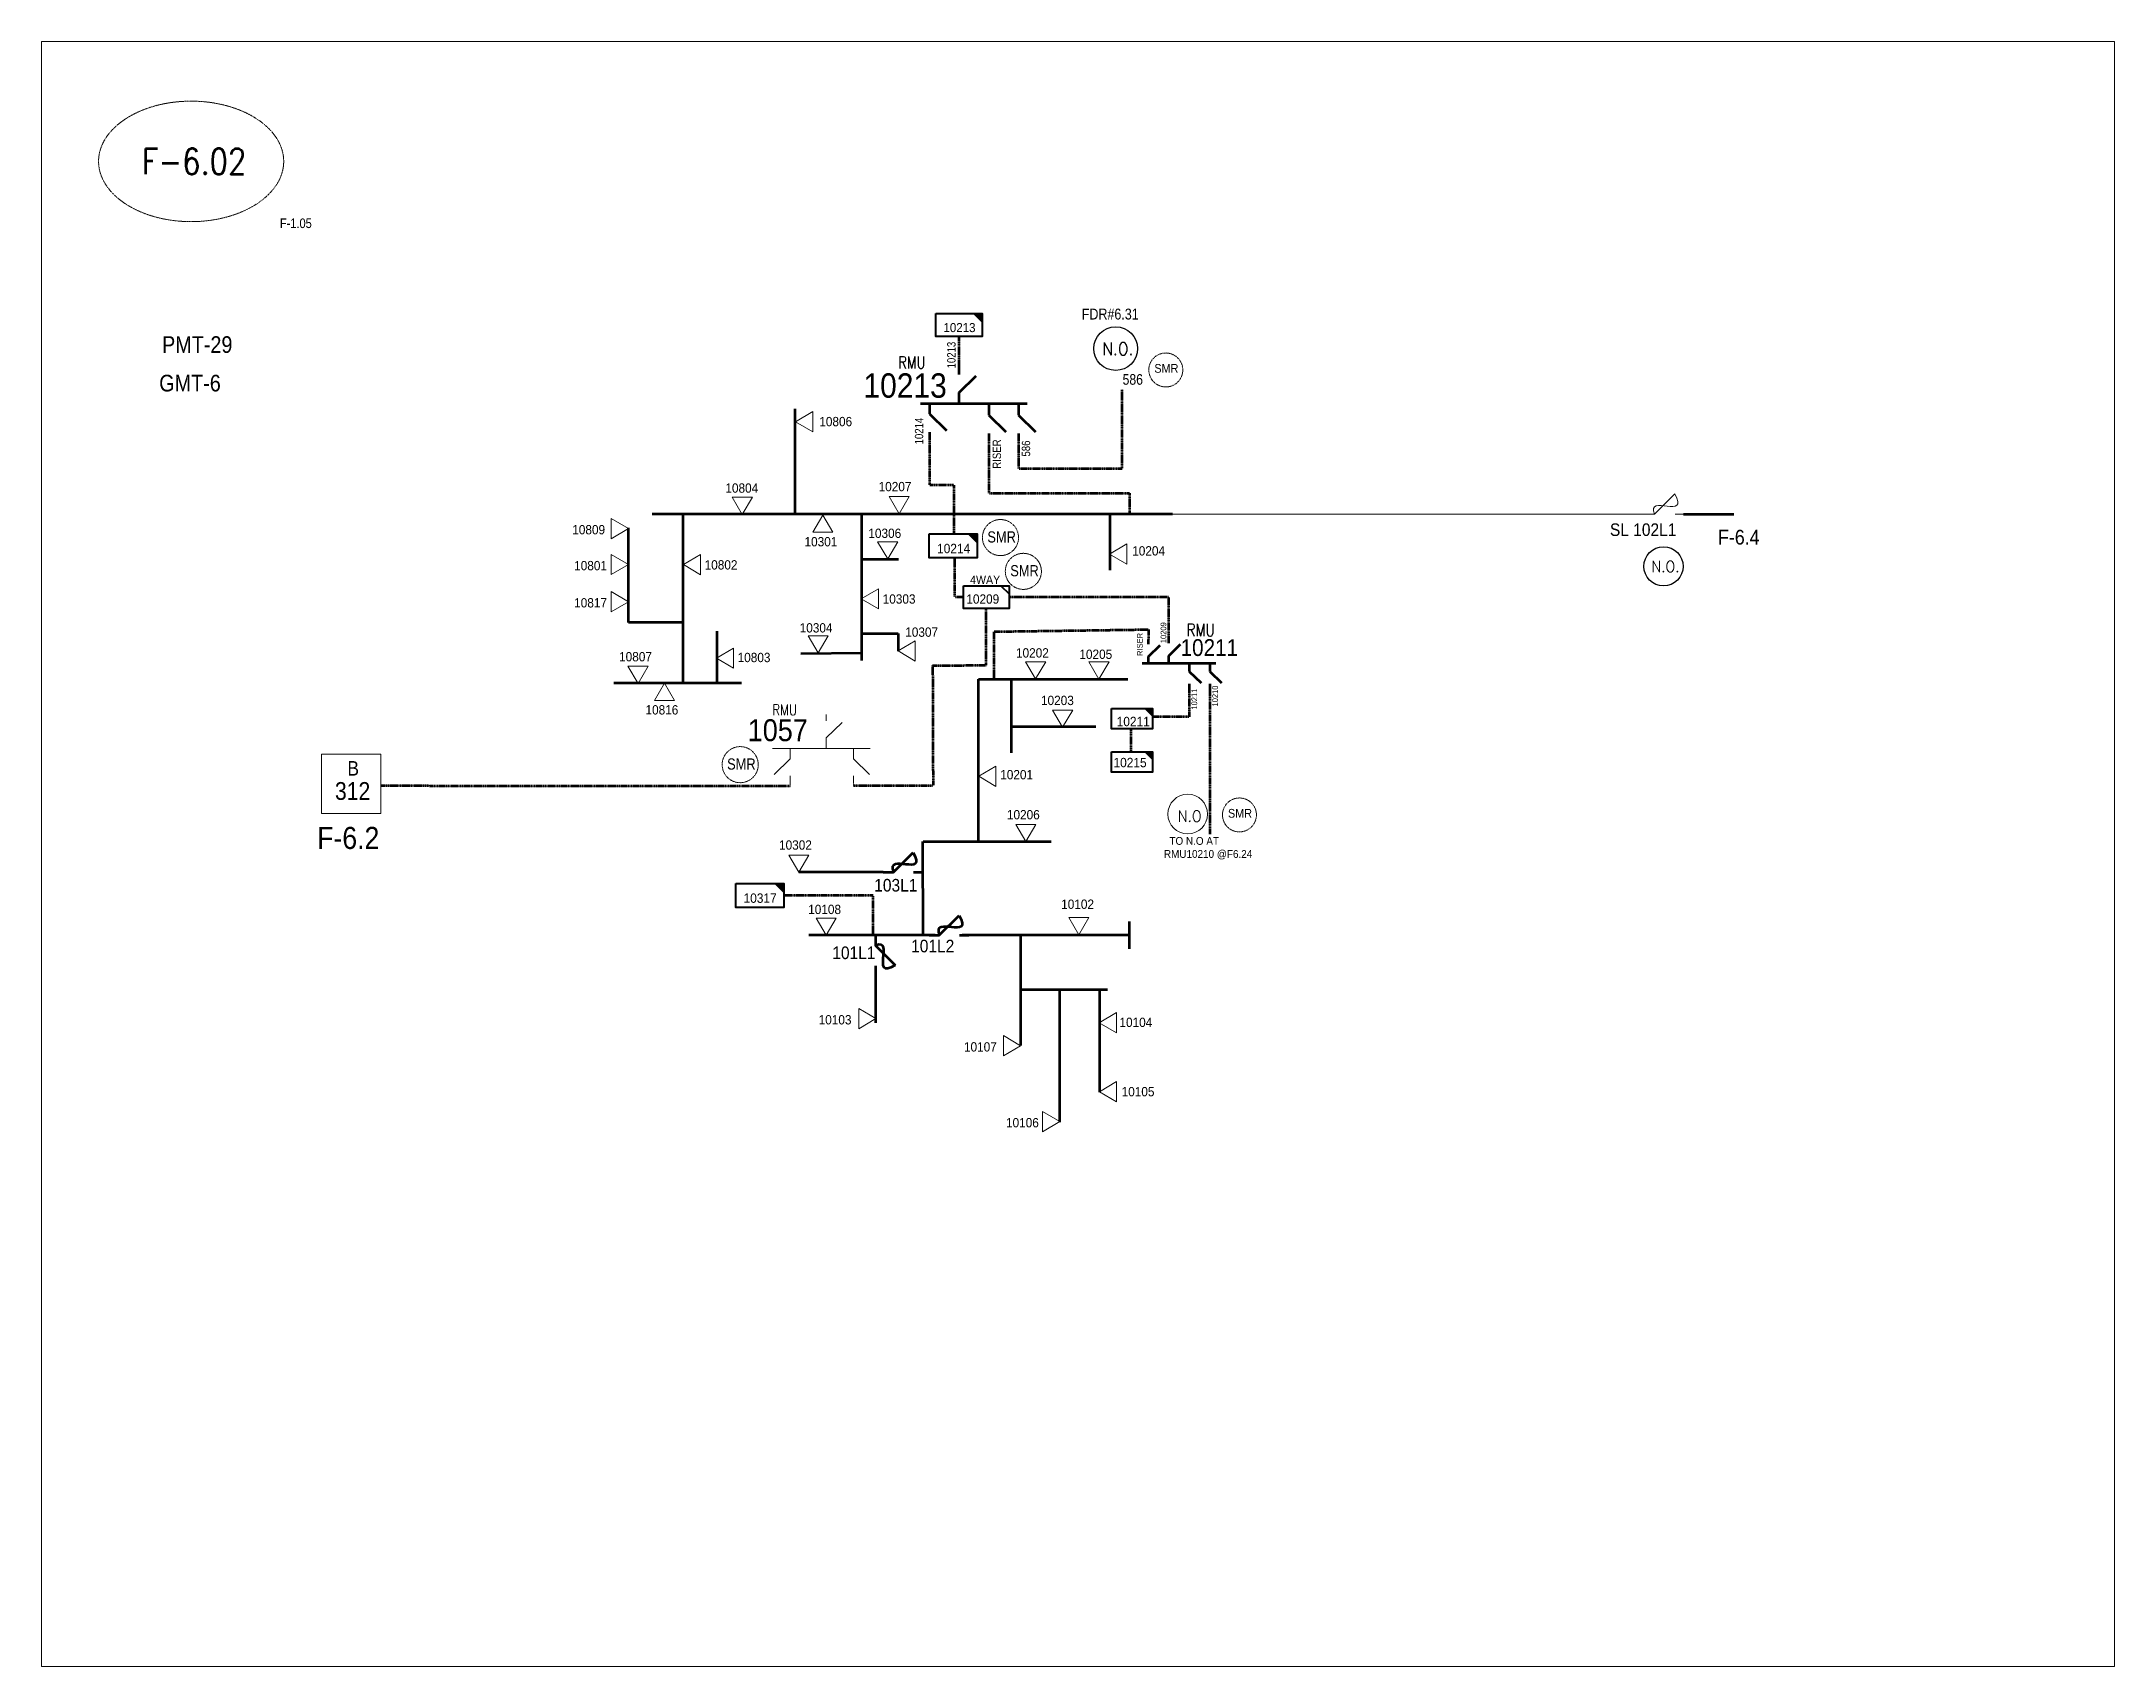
# Model space of a CAD drawing. Header units: metres. Extents: x 65984 to 144644, y -19036 to 23726.
# Drawn here: x 101593 to 102332, y 14104 to 14684 of the extents above; entities that cross this region are included whole.
import ezdxf
from ezdxf.enums import TextEntityAlignment as Align

# ---------------------------------------------------------------- set-up
doc = ezdxf.new("R2010")
doc.units = ezdxf.units.M
doc.header["$MEASUREMENT"] = 0
doc.linetypes.add('DGN Style 3', pattern=[0.013877, 0, -0.013877])
doc.layers.get('0').update_dxf_attribs({"color": 95, "lineweight": 40})
for name, color, linetype, lineweight in [('d_eos', 111, 'Continuous', 40), ('d_eos no', 121, 'Continuous', 40), ('d_fco', 5, 'Continuous', 40), ('d_fco text', 95, 'Continuous', 40), ('d_oh branch', 94, 'Continuous', 40), ('d_switch', 95, 'Continuous', 40), ('d_tf', 1, 'Continuous', 40), ('d_tf no', 6, 'Continuous', 40), ('d_ug cable', 95, 'Continuous', 40), ('d_unit sub', 7, 'Continuous', 40), ('fedr no', 95, 'Continuous', 40), ('GRID STATION  04', 7, 'Continuous', 40), ('GRID STATION 01', 7, 'Continuous', 40), ('Level 37', 7, 'Continuous', 0), ('O H MAIN FEEDER', 4, 'Continuous', 100), ('SW N O', 114, 'Continuous', 30)]:
    doc.layers.add(name, color=color, linetype=linetype, lineweight=lineweight)
doc.styles.add('NASKHF', font='naskhf.shx', dxfattribs={"height": 8})
doc.styles.add('Style-Arial', font='arial.ttf')
doc.styles.add('Style-ENGINEERING', font='ENGINEERING.shx')
doc.styles.add('Style-msdefault', font='msdefault.shx')
doc.styles.add('Style-STANDARD', font='STANDARD.shx')

msp = doc.modelspace()

# ---------------------------------------------------------------- texts
at = {"layer": 'd_eos no', "color": 7, "linetype": 'Continuous', "lineweight": 140, "style": 'Style-Arial', "width": 0.88}
msp.add_text('10213', height=8.7, dxfattribs=at).set_placement((101886.09, 14565.5), align=Align.TOP_LEFT)
at = {"layer": 'd_eos no', "color": 57, "linetype": 'Continuous', "lineweight": 140, "true_color": 0x808c22, "style": 'Style-Arial', "width": 0.88}
msp.add_text('10211', height=5.998, dxfattribs=at).set_placement((101999.23, 14470.64), align=Align.TOP_LEFT)
at = {"layer": 'd_eos no', "color": 2, "linetype": 'Continuous', "lineweight": 140, "style": 'Style-Arial', "width": 0.88}
msp.add_text('1057', height=7.83, dxfattribs=at).set_placement((101844.84, 14442.07), align=Align.TOP_LEFT)
at = {"layer": 'd_fco text', "color": 30, "linetype": 'Continuous', "lineweight": 13, "style": 'Style-msdefault', "width": 0.92}
msp.add_text('SL 102L1', height=4.5, dxfattribs=at).set_placement((102152.37, 14511.96), align=Align.TOP_LEFT)
at = {"layer": 'd_fco text', "color": 57, "linetype": 'Continuous', "lineweight": 70, "true_color": 0x808c22, "style": 'Style-msdefault', "width": 0.92}
for s, p in [('103L1', (101889.95, 14385.09)), ('101L1', (101874.99, 14360.98)), ('101L2', (101903.11, 14363.39))]:
    msp.add_text(s, height=4.5, dxfattribs=at).set_placement(p, align=Align.TOP_LEFT)
at = {"layer": 'd_switch', "color": 111, "linetype": 'Continuous', "lineweight": 30, "style": 'Style-ENGINEERING', "width": 0.857143}
msp.add_text('F-1.05', height=3.43, rotation=359.99248, dxfattribs=at).set_placement((101689.32, 14620.77), align=Align.TOP_RIGHT)
at = {"layer": 'd_switch', "color": 2, "linetype": 'Continuous', "lineweight": 30, "style": 'Style-msdefault', "width": 0.857143}
msp.add_text('FDR#6.31', height=3.888, dxfattribs=at).set_placement((101963.98, 14588.59), align=Align.TOP_LEFT)
at = {"layer": 'd_switch', "color": 57, "linetype": 'Continuous', "lineweight": 30, "true_color": 0x808c22, "style": 'Style-ENGINEERING', "width": 0.857143}
for s, height, rotation, p in [('10213', 2.984, 90, (101915.97, 14576.77)), ('10214', 2.984, 90, (101904.45, 14549.66)), ('RISER', 2.057, 90.00752, (101983.66, 14472.87)), ('10211', 2.057, 90.00752, (102003.08, 14452.98))]:
    msp.add_text(s, height=height, rotation=rotation, dxfattribs=at).set_placement(p, align=Align.TOP_RIGHT)
at = {"layer": 'd_switch', "color": 57, "linetype": 'Continuous', "lineweight": 30, "ltscale": 1.253121, "true_color": 0x808c22, "style": 'Style-ENGINEERING', "width": 0.857143}
msp.add_text('586', height=3.791, dxfattribs=at).set_placement((101978.55, 14565.22), align=Align.TOP_LEFT)
at = {"layer": 'd_switch', "color": 57, "linetype": 'Continuous', "lineweight": 30, "true_color": 0x808c22, "style": 'Style-ENGINEERING', "width": 0.857143}
for s, height, p in [('RISER', 2.984, (101932.19, 14531.47)), ('586', 2.984, (101942.58, 14535.81)), ('10209', 2.057, (101992.09, 14469.21)), ('10210', 2.057, (102010.51, 14446.61))]:
    msp.add_text(s, height=height, rotation=90, dxfattribs=at).set_placement(p, align=Align.TOP_LEFT)
at = {"layer": 'd_switch', "color": 1, "linetype": 'Continuous', "lineweight": 30, "ltscale": 0.9, "style": 'Style-ENGINEERING', "width": 0.857143}
for p in [(101930.31, 14509.12), (101938.47, 14497.07), (101837.47, 14428.09)]:
    msp.add_text('SMR', height=3.992, rotation=0.00263, dxfattribs=at).set_placement(p, align=Align.TOP_LEFT)
at = {"layer": 'd_switch', "color": 2, "linetype": 'Continuous', "lineweight": 13, "style": 'Style-msdefault', "width": 0.9}
for s, height, p in [('F-6.4', 5.27, (102190.93, 14509.67)), ('F-6.2', 7.892, (101691.25, 14403.66))]:
    msp.add_text(s, height=height, dxfattribs=at).set_placement(p, align=Align.TOP_LEFT)
at = {"layer": 'd_tf no', "color": 57, "linetype": 'Continuous', "lineweight": 40, "true_color": 0x808c22, "style": 'Style-msdefault'}
for s, height, width, p in [('10213', 3.24, 0.947368, (101914.65, 14583.45)), ('10806', 3.33, 0.945946, (101870.35, 14549.95)), ('10804', 3.33, 0.945946, (101836.85, 14526.23)), ('10207', 3.33, 0.945946, (101891.51, 14526.75)), ('10809', 3.33, 0.945946, (101782.23, 14511.37)), ('10306', 3.33, 0.945946, (101887.85, 14510.09)), ('10301', 3.33, 0.945946, (101865.08, 14507.08)), ('10204', 3.33, 0.945946, (101981.97, 14503.82)), ('10801', 3.33, 0.945946, (101782.91, 14498.55)), ('10802', 3.33, 0.945946, (101829.45, 14498.82)), ('10303', 3.33, 0.945946, (101892.96, 14486.64)), ('10817', 3.33, 0.945946, (101782.91, 14485.28)), ('10304', 3.33, 0.945946, (101863.35, 14476.35)), ('10307', 3.33, 0.945946, (101901.01, 14474.82)), ('10807', 3.33, 0.945946, (101798.94, 14466.05)), ('10803', 3.33, 0.945946, (101841.22, 14465.77)), ('10202', 3.33, 0.945946, (101940.51, 14467.41)), ('10205', 3.33, 0.945946, (101963.12, 14466.92)), ('10203', 3.33, 0.945946, (101949.43, 14450.45)), ('10211', 3.352, 0.947368, (101976.43, 14442.93)), ('10215', 3.352, 0.947368, (101975.3, 14428.29)), ('10201', 3.33, 0.945946, (101934.89, 14423.96)), ('10206', 3.33, 0.945946, (101937.28, 14409.67)), ('10302', 3.33, 0.945946, (101855.99, 14398.85)), ('10317', 3.352, 0.947368, (101843.34, 14379.91)), ('10108', 3.33, 0.945946, (101866.39, 14375.88)), ('10102', 3.33, 0.945946, (101956.63, 14377.73)), ('10103', 3.33, 0.945946, (101870.12, 14336.49)), ('10104', 3.33, 0.945946, (101977.42, 14335.58)), ('10107', 3.33, 0.945946, (101921.96, 14326.82)), ('10106', 3.33, 0.945946, (101936.95, 14299.77))]:
    msp.add_text(s, height=height, dxfattribs=dict(at, width=width)).set_placement(p, align=Align.TOP_LEFT)
at = {"layer": 'd_tf no', "color": 2, "linetype": 'Continuous', "lineweight": 40, "style": 'Style-msdefault'}
for s, height, width, p in [('10214', 3.352, 0.947368, (101912.37, 14504.66)), ('10209', 3.33, 0.945946, (101922.81, 14486.63))]:
    msp.add_text(s, height=height, dxfattribs=dict(at, width=width)).set_placement(p, align=Align.TOP_LEFT)
at = {"layer": 'd_tf no', "color": 7, "linetype": 'Continuous', "lineweight": 40, "style": 'Style-msdefault', "width": 0.945946}
msp.add_text('4WAY', height=2.997, dxfattribs=at).set_placement((101924.14, 14493.33), align=Align.TOP_LEFT)
at = {"layer": 'd_tf no', "color": 57, "linetype": 'Continuous', "lineweight": 40, "true_color": 0x808c22, "style": 'Style-msdefault', "width": 0.945946}
msp.add_text('10816', height=3.33, dxfattribs=at).set_placement((101808.36, 14443.76))
msp.add_text('10105', height=3.33, dxfattribs=at).set_placement((101989.91, 14310.84), align=Align.TOP_RIGHT)
at = {"layer": 'd_tf no', "color": 2, "lineweight": 13, "char_height": 3.127, "attachment_point": 1, "style": 'NASKHF'}
for insert in [(101989.86, 14568.84), (102016.12, 14410.06)]:
    msp.add_mtext('\\Fmsdefault;\\H1x;\\W0.925;SMR\\P', dxfattribs=dict(at, insert=insert))
at = {"layer": 'd_tf no', "color": 2, "linetype": 'Continuous', "lineweight": 40, "insert": (101993.28, 14400.05), "char_height": 2.7968, "attachment_point": 1, "style": 'NASKHF'}
msp.add_mtext('\\Fmsdefault;\\H1x;\\W0.945946;  TO N.O AT \\PRMU10210 @F6.24', dxfattribs=at)
at = {"layer": 'fedr no', "color": 6, "linetype": 'Continuous', "lineweight": 13, "style": 'Style-STANDARD', "width": 0.909091}
msp.add_text('F-6.02', height=9.19, dxfattribs=at).set_placement((101647.35, 14641.13), align=Align.MIDDLE_CENTER)
at = {"layer": 'GRID STATION  04', "color": 6, "linetype": 'Continuous', "lineweight": 13, "style": 'Style-msdefault', "width": 0.888889}
for s, height, p in [('B', 5.17, (101702.05, 14427.14)), ('312', 6.348, (101697.59, 14419.64))]:
    msp.add_text(s, height=height, dxfattribs=at).set_placement(p, align=Align.TOP_LEFT)
at = {"layer": 'GRID STATION 01', "linetype": 'Continuous', "lineweight": 13, "style": 'Style-msdefault', "width": 0.888889}
for s, p in [('PMT-29', (101635.91, 14578.75)), ('GMT-6', (101634.9, 14564.98))]:
    msp.add_text(s, height=5.94, dxfattribs=at).set_placement(p, align=Align.TOP_LEFT)
at = {"layer": 'Level 37', "color": 57, "linetype": 'Continuous', "lineweight": 53, "true_color": 0x808c22, "style": 'Style-STANDARD', "width": 0.854701}
for height, p in [(4.344, (101903.37, 14569.38)), (4.494, (102006.39, 14473.91))]:
    msp.add_text('RMU', height=height, dxfattribs=at).set_placement(p, align=Align.MIDDLE_CENTER)
at = {"layer": 'Level 37', "color": 2, "linetype": 'Continuous', "lineweight": 53, "style": 'Style-STANDARD', "width": 0.854701}
msp.add_text('RMU', height=3.91, dxfattribs=at).set_placement((101858, 14445.43), align=Align.MIDDLE_CENTER)

# ---------------------------------------------------------------- blocks, each defined once
blk = doc.blocks.new('*U3687')
at = {"layer": 'd_fco', "linetype": 'Continuous', "lineweight": 13}
blk.add_line((-4.6, 4.2), (-10.1, 4.2), dxfattribs=at)
at = {"layer": 'd_fco', "linetype": 'Continuous', "lineweight": 13, "flags": 128}
blk.add_lwpolyline([(13, 4.2), (7.1, 4.2), (-4.4, -7.3)], dxfattribs=at)
at = {"layer": 'd_fco', "linetype": 'Continuous', "lineweight": 13}
blk.add_open_spline([(-4.4, -7.3), (-13, 7.7), (11.6, -7.7), (7.1, 4.2)], degree=3, dxfattribs=at)
blk = doc.blocks.new('TF_8')
at = {"color": 0, "linetype": 'ByBlock', "lineweight": -2}
blk.add_line((6.3, 4.95), (9.9, 1.35), dxfattribs=at)
blk.add_3dface([(-10.1, 4.95), (9.9, 4.95), (9.9, -5.05), (-10.1, -5.05)], dxfattribs=at)
blk = doc.blocks.new('exist.us-1000kva')
at = {"color": 0, "linetype": 'ByBlock', "lineweight": -2, "flags": 128}
blk.add_lwpolyline([(40, 12.9), (32.8, 20), (40, 20)], close=True, dxfattribs=at)
at = {"color": 0, "linetype": 'ByBlock', "lineweight": -2, "extrusion": (0, 0, -1)}
blk.add_solid([(-40, 12.9), (-32.8, 20), (-40, 20)], dxfattribs=at)
at = {"color": 0, "linetype": 'ByBlock', "lineweight": -2, "xscale": 2, "yscale": 2}
blk.add_blockref('TF_8', (20.2, 10.1), dxfattribs=at)
blk = doc.blocks.new('FUSE01')
at = {"color": 0, "linetype": 'ByBlock', "lineweight": -2}
blk.add_line((0, -17.15), (0, -22.55), dxfattribs=at)
at = {"color": 0, "linetype": 'ByBlock', "lineweight": -2, "flags": 128}
blk.add_lwpolyline([(0, 0.05), (0, -5.75), (-11.2, -16.95)], dxfattribs=at)
at = {"color": 0, "linetype": 'ByBlock', "lineweight": -2}
blk.add_open_spline([(-11.2, -16.95), (3.4, -25.35), (-11.6, -1.35), (0, -5.75)], degree=3, dxfattribs=at)
blk = doc.blocks.new('TRA1_1545')
at = {"layer": 'd_tf', "color": 57, "linetype": 'Continuous', "lineweight": 0, "ltscale": 0.000336704, "true_color": 0x808c22, "flags": 128}
blk.add_lwpolyline([(10, -17), (0, 0), (-10, -17)], close=True, dxfattribs=at)
blk = doc.blocks.new('TRA1_1544')
at = {"layer": 'd_tf', "color": 57, "linetype": 'Continuous', "lineweight": 0, "ltscale": 0.000336704, "true_color": 0x808c22, "xscale": 1.000046564039523, "yscale": 1.000046564039523, "zscale": 1.000046564039523, "rotation": 180}
blk.add_blockref('TRA1_1545', (0, 0), dxfattribs=at)
blk = doc.blocks.new('TRA1_1547')
at = {"layer": 'd_tf', "color": 57, "linetype": 'Continuous', "lineweight": 0, "ltscale": 0.000336704, "true_color": 0x808c22, "extrusion": (0, 0, -1), "flags": 128}
blk.add_lwpolyline([(-10, -17), (0, 0), (10, -17)], close=True, dxfattribs=at)
blk = doc.blocks.new('TRA1_1546')
at = {"layer": 'd_tf', "color": 57, "linetype": 'Continuous', "lineweight": 0, "ltscale": 0.000336704, "true_color": 0x808c22, "xscale": 1.000046564039523, "yscale": 1.000046564039523, "zscale": 1.000046564039523, "rotation": 180}
blk.add_blockref('TRA1_1547', (0, 0), dxfattribs=at)
blk = doc.blocks.new('TRA1_1549')
at = {"layer": 'd_tf', "color": 57, "linetype": 'Continuous', "lineweight": 0, "ltscale": 0.000336704, "true_color": 0x808c22, "extrusion": (0, 0, -1), "flags": 128}
blk.add_lwpolyline([(-10, -16.9), (0, 0.1), (10, -16.9)], close=True, dxfattribs=at)
blk = doc.blocks.new('TRA1_1548')
at = {"layer": 'd_tf', "color": 57, "linetype": 'Continuous', "lineweight": 0, "ltscale": 0.000336704, "true_color": 0x808c22, "xscale": 1.000046564039523, "yscale": 1.000046564039523, "zscale": 1.000046564039523, "rotation": 180}
blk.add_blockref('TRA1_1549', (0, 0), dxfattribs=at)
blk = doc.blocks.new('*U3712')
at = {"layer": 'SW N O', "color": 3, "ltscale": 0.426762}
blk.add_circle((0, 0), 16.8, dxfattribs=at)
at = {"layer": 'SW N O', "color": 3, "style": 'Style-STANDARD'}
blk.add_text('N.O.', height=9.6, dxfattribs=at).set_placement((1.7, -0.2), align=Align.MIDDLE_CENTER)
blk = doc.blocks.new('*U3382')
at = {"layer": 'SW N O', "color": 3, "lineweight": 13}
blk.add_circle((0, 0), 16.8, dxfattribs=at)
at = {"layer": 'SW N O', "color": 3, "lineweight": 13, "insert": (1.7, -1.8), "char_height": 9.6, "attachment_point": 5, "line_spacing_factor": 0.6, "style": 'Style-STANDARD'}
blk.add_mtext('N.O', dxfattribs=at)
blk = doc.blocks.new('*U3713')
at = {"layer": 'SW N O', "color": 3, "ltscale": 0.426762}
blk.add_circle((0, 0), 16.8, dxfattribs=at)
at = {"layer": 'SW N O', "color": 3, "style": 'Style-STANDARD'}
blk.add_text('N.O.', height=9.6, dxfattribs=at).set_placement((1.7, -0.2), align=Align.MIDDLE_CENTER)

# ---------------------------------------------------------------- linework, layer by layer
at = {"layer": 'd_eos', "color": 57, "linetype": 'Continuous', "lineweight": 211, "ltscale": 0.410968, "true_color": 0x808c22}
for p, q in [((101920.23, 14565.13), (101920.23, 14567.58)), ((101920.23, 14558.65), (101926.32, 14564.56)), ((101909.66, 14544.53), (101909.66, 14542.07)), ((101930.79, 14544.08), (101930.79, 14541.63)), ((101941.36, 14544.08), (101941.36, 14541.63))]:
    msp.add_line(p, q, dxfattribs=at)
at = {"layer": 'd_eos', "color": 7, "linetype": 'Continuous', "lineweight": 211, "ltscale": 0.410968}
for p, q in [((101944.48, 14554.61), (101906.49, 14554.6)), ((101909.66, 14555.05), (101909.66, 14551.01)), ((101920.23, 14554.6), (101920.23, 14558.65)), ((101930.79, 14554.61), (101930.79, 14550.56)), ((101941.36, 14554.61), (101941.36, 14550.56)), ((101909.66, 14551.01), (101915.75, 14545.09)), ((101930.79, 14550.56), (101936.89, 14544.65)), ((101941.36, 14550.56), (101947.45, 14544.65))]:
    msp.add_line(p, q, dxfattribs=at)
at = {"layer": 'd_eos', "color": 57, "linetype": 'Continuous', "lineweight": 211, "ltscale": 0.446773, "true_color": 0x808c22}
for p, q in [((101987.75, 14468.89), (101987.75, 14470.58)), ((101987.75, 14464.42), (101991.95, 14468.5)), ((101987.75, 14461.63), (101987.75, 14464.42)), ((101995.04, 14469.2), (101995.04, 14470.89)), ((101995.04, 14464.73), (101999.24, 14468.81)), ((101995.04, 14461.94), (101995.04, 14464.73)), ((102011.76, 14461.94), (101985.56, 14461.94)), ((102002.32, 14461.94), (102002.32, 14459.15)), ((102002.32, 14459.15), (102006.52, 14455.08)), ((102009.61, 14461.94), (102009.61, 14459.15)), ((102009.61, 14459.15), (102013.81, 14455.08)), ((102002.32, 14454.69), (102002.32, 14452.99)), ((102009.61, 14454.69), (102009.61, 14452.99))]:
    msp.add_line(p, q, dxfattribs=at)
at = {"layer": 'd_eos', "color": 2, "linetype": 'Continuous', "lineweight": 13, "ltscale": 0.517056}
for p, q in [((101872.82, 14441.44), (101872.82, 14443.73)), ((101872.82, 14435.41), (101878.49, 14440.92)), ((101872.82, 14431.65), (101872.82, 14435.41)), ((101853.7, 14431.65), (101888.45, 14431.65)), ((101859.98, 14427.88), (101854.31, 14422.38)), ((101859.98, 14431.65), (101859.98, 14427.88)), ((101882.61, 14431.65), (101882.61, 14427.88)), ((101882.61, 14427.88), (101888.28, 14422.37))]:
    msp.add_line(p, q, dxfattribs=at)
at = {"layer": 'd_eos', "color": 7, "linetype": 'Continuous', "lineweight": 13, "ltscale": 0.517056}
for p, q in [((101859.98, 14421.85), (101859.98, 14419.56)), ((101882.61, 14421.85), (101882.61, 14419.56))]:
    msp.add_line(p, q, dxfattribs=at)
at = {"layer": 'd_oh branch', "color": 57, "linetype": 'Continuous', "lineweight": 100, "true_color": 0x808c22}
for p, q in [((101861.69, 14515.19), (101861.72, 14552.87)), ((101802.24, 14476.63), (101802.24, 14510.39)), ((101996.29, 14515.21), (101810.78, 14515.19)), ((101821.69, 14515.19), (101821.72, 14454.9)), ((101885.57, 14463.07), (101885.54, 14515.19)), ((101973.99, 14515.19), (101974, 14495.26)), ((102178.63, 14515.28), (102196.57, 14515.29)), ((101885.55, 14499.13), (101898.66, 14499.13)), ((101821.62, 14476.63), (101802.25, 14476.62)), ((101833.81, 14473.47), (101833.82, 14454.92)), ((101885.45, 14472.71), (101898.5, 14472.72)), ((101898.5, 14472.72), (101898.5, 14466.39)), ((101863.73, 14465.53), (101885.57, 14465.72)), ((101842.65, 14454.91), (101797.08, 14454.9)), ((101927.1, 14456.36), (101980.43, 14456.38)), ((101927.1, 14398.43), (101927.1, 14456.36)), ((101938.78, 14456.38), (101938.78, 14430.1)), ((101938.78, 14439.44), (101968.99, 14439.47)), ((101907.38, 14365), (101907.34, 14398.4)), ((101907.37, 14398.4), (101921.8, 14398.42)), ((101921.8, 14398.42), (101953.11, 14398.45)), ((101893.12, 14387.46), (101863.09, 14387.45)), ((101981, 14360.19), (101981, 14369.91)), ((101911.7, 14365.01), (101866.61, 14365.01)), ((101981, 14365.01), (101921.33, 14365.01)), ((101942.15, 14365.05), (101942.16, 14325.59)), ((101890.39, 14352.4), (101890.4, 14333.76)), ((101942.15, 14345.67), (101973.12, 14345.67)), ((101956.05, 14345.67), (101956.05, 14298.23)), ((101970.25, 14345.69), (101970.25, 14309.05))]:
    msp.add_line(p, q, dxfattribs=at)
at = {"layer": 'd_oh branch', "color": 57, "linetype": 'Continuous', "lineweight": 13, "true_color": 0x798520}
msp.add_line((102164.5, 14515.22), (101996.29, 14515.21), dxfattribs=at)
at = {"layer": 'd_ug cable', "color": 57, "linetype": 'DGN Style 3', "lineweight": 100, "true_color": 0x808c22}
msp.add_line((101920.23, 14567.5), (101920.23, 14578.64), dxfattribs=at)
at = {"layer": 'd_ug cable', "color": 57, "linetype": 'DGN Style 3', "lineweight": 100, "true_color": 0x808c22, "flags": 128}
for points in [[(101941.36, 14541.63), (101941.36, 14531.55), (101978.35, 14531.55), (101978.35, 14559.85)], [(101909.66, 14542.07), (101909.66, 14525.76), (101918.37, 14525.76), (101918.37, 14508.23)], [(101930.79, 14541.63), (101930.79, 14522.73), (101981.04, 14522.73), (101981.04, 14515.21)], [(101921.67, 14485.65), (101918.71, 14485.65), (101918.71, 14499.69)], [(101929.89, 14461.34), (101929.89, 14461.34), (101929.88, 14481.58)], [(101995.04, 14470.81), (101995.04, 14485.65), (101938.06, 14485.65)], [(101932.71, 14456.36), (101932.71, 14473.34), (101987.75, 14474.1), (101987.75, 14470.58)], [(101910.78, 14461.25), (101910.78, 14461.25), (101929.89, 14461.34)], [(101910.78, 14461.25), (101910.78, 14461.25), (101910.93, 14418.41)], [(102002.32, 14452.99), (102002.32, 14442.96), (101989.03, 14442.96)], [(102009.61, 14453.12), (102009.61, 14414.99), (102009.61, 14401)], [(101981.48, 14438.63), (101981.48, 14430.44), (101981.48, 14430.44)], [(101859.98, 14418.13), (101859.98, 14418.13), (101713.9, 14418.26)], [(101882.61, 14418.41), (101882.61, 14418.41), (101910.93, 14418.41)]]:
    msp.add_lwpolyline(points, dxfattribs=at)
at = {"layer": 'd_ug cable', "color": 55, "linetype": 'DGN Style 3', "lineweight": 13, "flags": 128}
for points in [[(101859.98, 14418.1), (101859.98, 14420.56), (101859.98, 14420.56), (101859.98, 14420.56), (101859.98, 14420.56)], [(101882.61, 14418.41), (101882.61, 14418.41), (101882.61, 14418.41), (101882.61, 14421.03), (101882.61, 14421.03)]]:
    msp.add_lwpolyline(points, dxfattribs=at)
at = {"layer": 'd_ug cable', "color": 57, "linetype": 'DGN Style 3', "lineweight": 106, "true_color": 0x808c22, "flags": 128}
msp.add_lwpolyline([(101889.52, 14365.01), (101889.52, 14379.21), (101857.65, 14379.21)], dxfattribs=at)
at = {"layer": 'd_ug cable', "color": 1, "linetype": 'DGN Style 3', "lineweight": 13}
for centre in [(101993.95, 14566.7), (102020.22, 14407.92)]:
    msp.add_circle(centre, 6.06, dxfattribs=at)
at = {"layer": 'd_ug cable', "color": 2, "linetype": 'DGN Style 3', "lineweight": 13}
for centre in [(101934.98, 14506.89), (101943.14, 14494.84), (101842.14, 14425.86)]:
    msp.add_circle(centre, 6.44, dxfattribs=at)
at = {"layer": 'fedr no', "color": 82, "linetype": 'DGN Style 3', "lineweight": 13, "true_color": 0x1dc70e}
msp.add_ellipse((101646.29, 14641.13), major_axis=(33.02, 0), ratio=0.651175, dxfattribs=at)
at = {"layer": 'GRID STATION  04', "color": 6, "linetype": 'Continuous', "lineweight": 13, "ltscale": 0.900723, "flags": 128}
msp.add_lwpolyline([(101713.9, 14429.56), (101692.78, 14429.56), (101692.78, 14408.43), (101713.9, 14408.43)], close=True, dxfattribs=at)
at = {"layer": 'O H MAIN FEEDER', "color": 140, "linetype": 'Continuous', "lineweight": 13, "flags": 128}
msp.add_lwpolyline([(101592.9, 14683.93), (102332.37, 14683.93), (102332.37, 14104.03), (101592.9, 14104.03)], close=True, dxfattribs=at)

# ---------------------------------------------------------------- block references
at = {"layer": 'd_fco', "linetype": 'Continuous', "lineweight": 13, "xscale": 0.63, "yscale": 0.63, "zscale": 0.63, "rotation": 180.0000000006}
msp.add_blockref('*U3687', (102172.7, 14517.88), dxfattribs=at)
at = {"layer": 'd_fco', "color": 57, "linetype": 'Continuous', "lineweight": 100, "true_color": 0x808c22, "xscale": 0.63, "yscale": -0.63, "zscale": 0.2249261684093972}
for p, rotation in [((101893.15, 14387.46), 270), ((101909.52, 14365.01), 270), ((101890.37, 14364.93), 180)]:
    msp.add_blockref('FUSE01', p, dxfattribs=dict(at, rotation=rotation))
at = {"layer": 'd_tf', "color": 57, "linetype": 'Continuous', "lineweight": 0, "ltscale": 0.000336704, "true_color": 0x808c22, "extrusion": (0, 0, -1), "xscale": 0.36, "yscale": 0.36, "zscale": 0.36}
for name, p, rotation in [('TRA1_1548', (-101861.91, 14548.25), 90.00000000000011), ('TRA1_1548', (-101802.22, 14510.09), 270), ('TRA1_1548', (-101802.22, 14497.26), 270), ('TRA1_1548', (-101802.22, 14484), 270), ('TRA1_1546', (-101890.55, 14335.23), 270), ('TRA1_1548', (-101970.27, 14333.77), 90), ('TRA1_1546', (-101970.3, 14309.16), 90.00000000000001)]:
    msp.add_blockref(name, p, dxfattribs=dict(at, rotation=rotation))
for p in [(-101842.9, 14515.19), (-101869.96, 14465.75), (-101805.71, 14454.91)]:
    msp.add_blockref('TRA1_1548', p, dxfattribs=at)
at = {"layer": 'd_tf', "color": 57, "linetype": 'Continuous', "lineweight": 0, "ltscale": 0.000336704, "true_color": 0x808c22, "xscale": 0.36, "yscale": 0.36, "zscale": 0.36}
for p, rotation in [((101898.84, 14515.42), 359.9999999999999), ((101871.64, 14514.94), 179.9999999999999), ((101894.75, 14499.28), 359.9999999999999), ((101973.92, 14501), 269.9999999999999), ((101821.89, 14497.25), 269.9999999999999), ((101885.34, 14485.02), 269.9999999999999), ((101833.68, 14463.85), 269.9999999999999), ((101898.44, 14466.43), 269.9999999999999), ((101947.51, 14456.45), 359.9999999999999), ((101970.1, 14456.38), 359.9999999999999), ((101815.14, 14454.9), 179.9999999999999), ((101957.15, 14439.24), 359.9999999999999), ((101927.21, 14421.72), 269.9999999999999), ((101944.03, 14398.43), 359.9999999999999), ((101863.08, 14387.45), 359.9999999999999), ((101872.78, 14365.01), 359.9999999999999), ((101962.92, 14365.15), 359.9999999999999), ((101942.14, 14325.58), 89.99999999999994), ((101956.1, 14298.49), 89.99999999999994)]:
    msp.add_blockref('TRA1_1544', p, dxfattribs=dict(at, rotation=rotation))
at = {"layer": 'd_unit sub', "color": 57, "linetype": 'Continuous', "lineweight": 40, "true_color": 0x808c22, "rotation": 359.9999999999999}
for p, xscale, yscale, zscale in [((101911.98, 14578.64), 0.4126820384299258, 0.4126820384299258, 0.08166519702781146), ((101974.64, 14438.59), 0.3636873549308297, 0.3636873549308297, 0.3840860399909141), ((101974.64, 14423.16), 0.3636873549308297, 0.3636873549308297, 0.3840860399909141), ((101840.58, 14374.94), 0.426898505587842, 0.426898505587842, 0.3840860399909141)]:
    msp.add_blockref('exist.us-1000kva', p, dxfattribs=dict(at, xscale=xscale, yscale=yscale, zscale=zscale))
at = {"layer": 'd_unit sub', "color": 2, "linetype": 'Continuous', "lineweight": 40, "rotation": 359.9999999999999}
for name, p, xscale, yscale, zscale in [('exist.us-1000kva', (101909.6, 14499.69), 0.426898505587842, 0.426898505587842, 0.3840860399909141), ('TF_8', (101930, 14485.69), 0.813671800145435, 0.813671800145435, 0.2249261684093972)]:
    msp.add_blockref(name, p, dxfattribs=dict(at, xscale=xscale, yscale=yscale, zscale=zscale))
at = {"layer": 'SW N O', "color": 3, "rotation": 359.9999999999999}
for name, p, xscale, yscale, zscale in [('*U3712', (101976.07, 14574.33), 0.4634611945403306, 0.4634611945403306, 0.4634611945403306), ('*U3713', (102171.5, 14496.63), 0.4171150750862976, 0.4171150750862976, 0.4171150750862976)]:
    msp.add_blockref(name, p, dxfattribs=dict(at, xscale=xscale, yscale=yscale, zscale=zscale))
at = {"layer": 'SW N O', "color": 3, "lineweight": 13, "xscale": 0.4206164549806217, "yscale": 0.4206164549806217, "zscale": 0.4206164549806217, "rotation": 359.9999999999999}
msp.add_blockref('*U3382', (102001.76, 14408.23), dxfattribs=at)

msp.set_redraw_order([(e.dxf.handle, doc.entitydb.next_handle()) for e in msp.query("TEXT MTEXT ATTDEF DIMENSION ARC_DIMENSION")])  # texts and dimensions are drawn at this point

doc.saveas('drawing.dxf')
